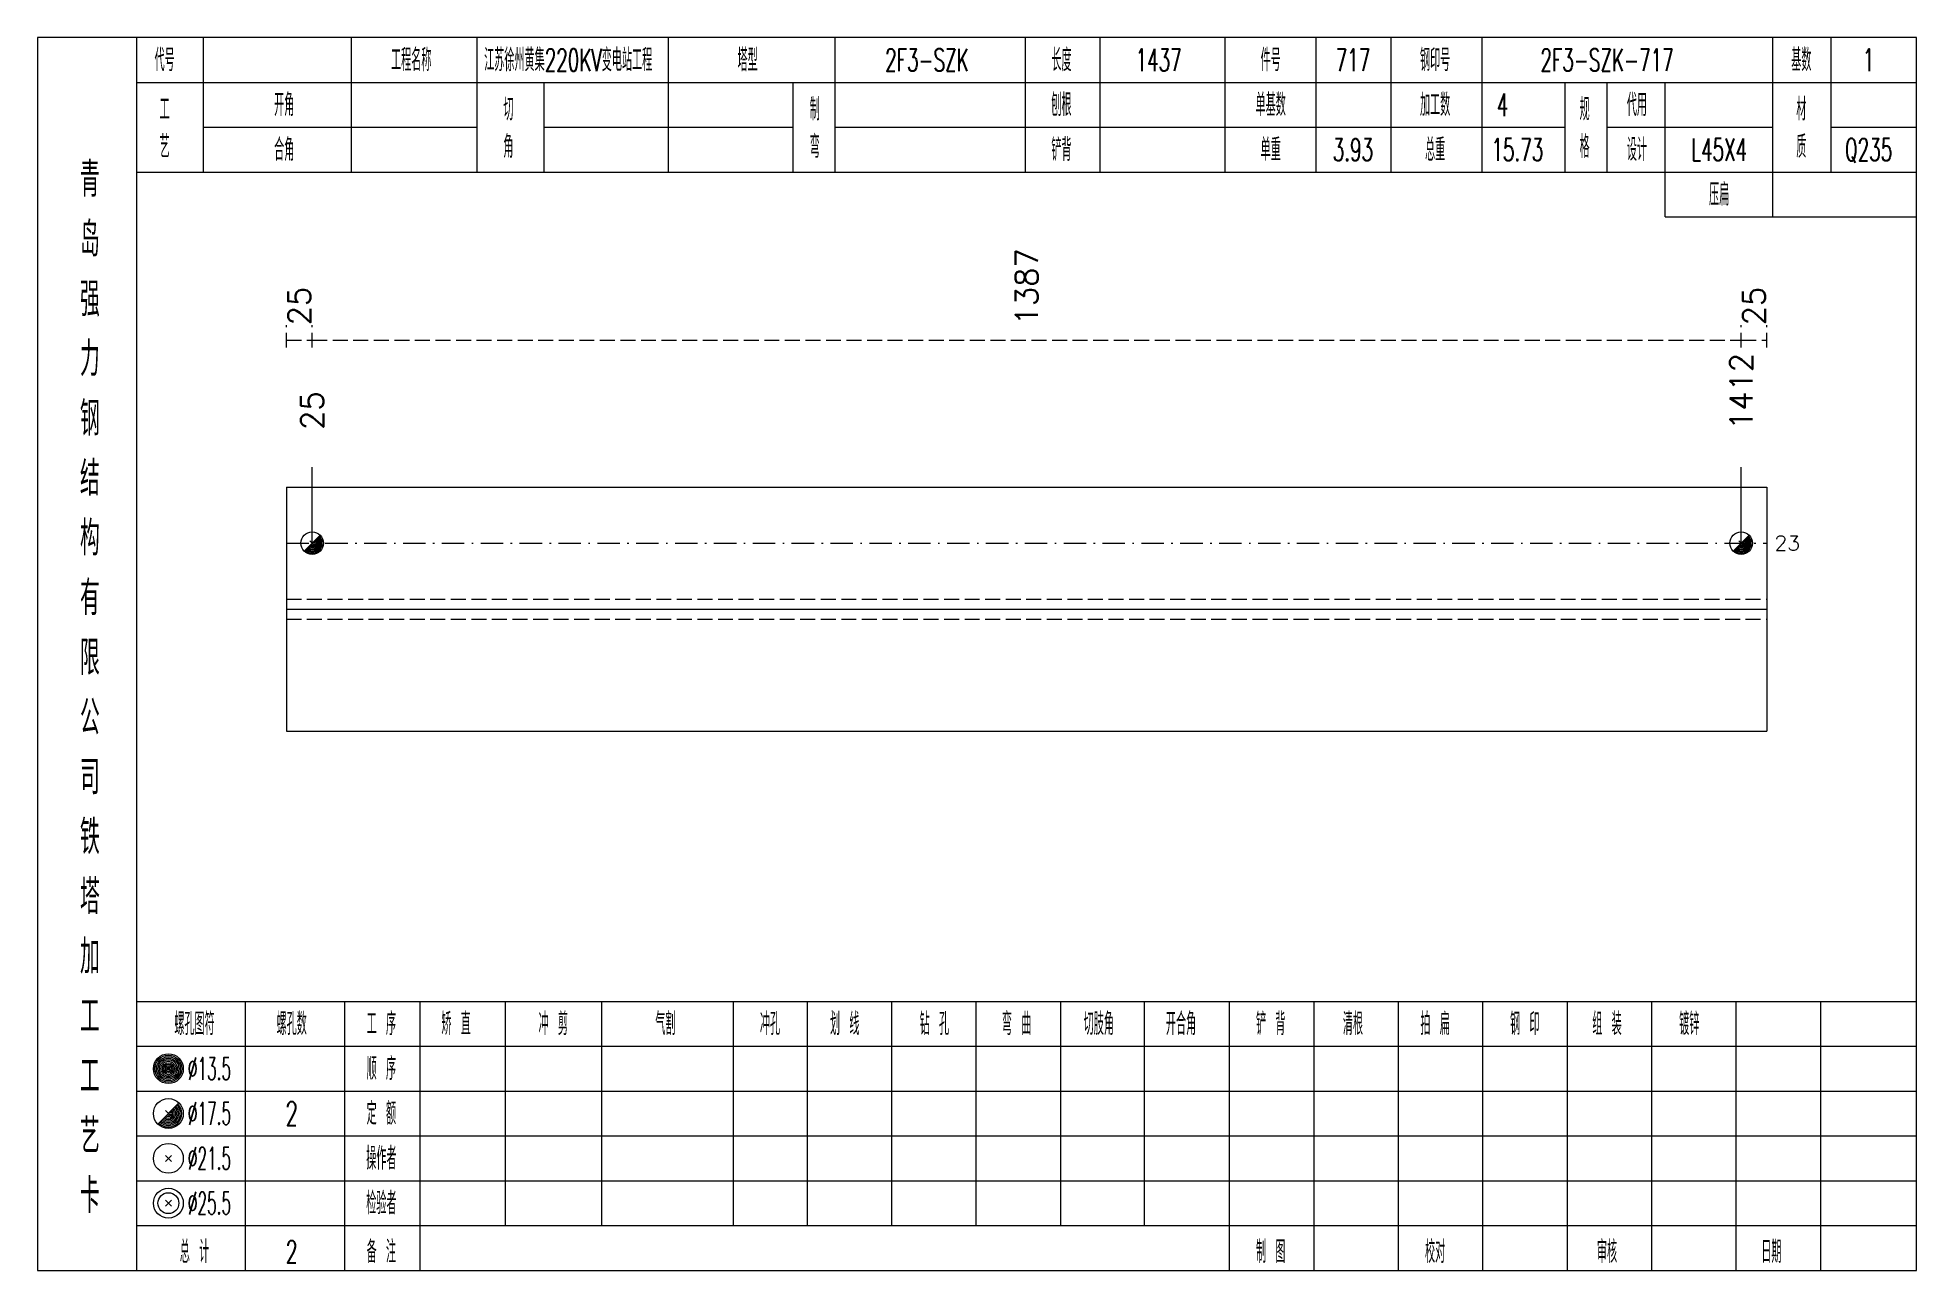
# Model space of a CAD drawing. Extents: x 0 to 4623, y -1159 to 4890.
# Drawn here: x 1557 to 1808.4, y 1575 to 1740 of the extents above; entities that cross this region are included whole.
import ezdxf
from ezdxf.enums import TextEntityAlignment as Align

# ---------------------------------------------------------------- set-up
doc = ezdxf.new("R2010")
doc.units = 0
doc.header["$MEASUREMENT"] = 0
doc.linetypes.add('一点画线', pattern=[5.2, 3, -1, 0.2, -1])
doc.linetypes.add('虚线', pattern=[2.75, 2, -0.75])
doc.layers.get('0').update_dxf_attribs({"linetype": 'CONTINUOUS', "lineweight": 25})
for name, color, linetype, lineweight in [('1', 7, 'CONTINUOUS', 25), ('4', 7, 'CONTINUOUS', 25), ('5', 7, 'CONTINUOUS', 25)]:
    doc.layers.add(name, color=color, linetype=linetype, lineweight=lineweight)
doc.styles.get("Standard").update_dxf_attribs({"font": 'simplex.shx', "width": 0.7, "height": 3, "bigfont": 'gbhzfs.shx'})

msp = doc.modelspace()

# ---------------------------------------------------------------- texts
at = {"color": 8, "linetype": 'Continuous', "lineweight": 9}
for s, p in [('1387', (1689.35, 1701.5)), ('25', (1592.023, 1701.5)), ('25', (1786.677, 1701.5))]:
    msp.add_text(s, height=3, rotation=90, dxfattribs=at).set_placement(p, align=Align.MIDDLE_LEFT)
at = {"color": 7, "linetype": 'Continuous', "lineweight": 13}
for s, p in [('1412', (1784.954, 1687.5)), ('25', (1593.746, 1687.5))]:
    msp.add_text(s, height=3, rotation=90, dxfattribs=at).set_placement(p, align=Align.MIDDLE_LEFT)
msp.add_text('23', height=2, dxfattribs=at).set_placement((1789.4, 1672.333), align=Align.MIDDLE_LEFT)
at = {"layer": '4', "color": 1, "linetype": 'Continuous', "lineweight": 13}
for s, height, width, p in [('代号', 3, 0.6, (1574, 1737)), ('工程名称', 3, 0.6, (1607, 1737)), ('江苏徐州黄集220KV变电站工程', 3, 0.6, (1628, 1737)), ('塔型', 3, 0.6, (1652, 1737)), ('2F3-SZK', 3, 0.6, (1676, 1737)), ('长度', 3, 0.6, (1694, 1737)), ('1437', 3, 0.6, (1707, 1737)), ('件号', 3, 0.6, (1722, 1737)), ('717', 3, 0.6, (1733, 1737)), ('钢印号', 3, 0.6, (1744, 1737)), ('2F3-SZK-717', 3, 0.6, (1767, 1737)), ('基数', 3, 0.6, (1793, 1737)), ('1', 3, 0.6, (1802, 1737)), ('开角', 3, 0.6, (1590, 1731)), ('制', 3, 0.6, (1661, 1730.4)), ('刨根', 3, 0.6, (1694, 1731)), ('单基数', 3, 0.6, (1722, 1731)), ('加工数', 3, 0.6, (1744, 1731)), ('4', 3, 0.6, (1753, 1731)), ('规', 3, 0.6, (1764, 1730.4)), ('代用', 3, 0.6, (1771, 1731)), ('材', 3, 0.6, (1793, 1730.4)), ('工', 3, 0.6, (1574, 1730.4)), ('切', 3, 0.6, (1620, 1730.4)), ('艺', 3, 0.6, (1574, 1725.4)), ('角', 3, 0.6, (1620, 1725.4)), ('弯', 3, 0.6, (1661, 1725.4)), ('格', 3, 0.6, (1764, 1725.4)), ('质', 3, 0.6, (1793, 1725.4)), ('合角', 3, 0.6, (1590, 1725)), ('铲背', 3, 0.6, (1694, 1725)), ('单重', 3, 0.6, (1722, 1725)), ('3.93', 3, 0.6, (1733, 1725)), ('总重', 3, 0.6, (1744, 1725)), ('15.73', 3, 0.6, (1755, 1725)), ('设计', 3, 0.6, (1771, 1725)), ('L45X4', 3, 0.6, (1782, 1725)), ('Q235', 3, 0.6, (1802, 1725)), ('青', 4.6, 0.8, (1564, 1721)), ('压扁', 3, 0.6, (1782, 1719)), ('岛', 4.6, 0.8, (1564, 1713)), ('强', 4.6, 0.8, (1564, 1705)), ('力', 4.6, 0.8, (1564, 1697)), ('钢', 4.6, 0.8, (1564, 1689)), ('结', 4.6, 0.8, (1564, 1681)), ('构', 4.6, 0.8, (1564, 1673)), ('有', 4.6, 0.8, (1564, 1665)), ('限', 4.6, 0.8, (1564, 1657)), ('公', 4.6, 0.8, (1564, 1649)), ('司', 4.6, 0.8, (1564, 1641)), ('铁', 4.6, 0.8, (1564, 1633)), ('塔', 4.6, 0.8, (1564, 1625)), ('加', 4.6, 0.8, (1564, 1617)), ('工', 4.6, 0.8, (1564, 1609)), ('螺孔图符', 3, 0.6, (1578, 1608)), ('螺孔数', 3, 0.6, (1591, 1608)), ('工 序', 3, 0.6, (1603, 1608)), ('矫 直', 3, 0.6, (1613, 1608)), ('冲 剪', 3, 0.6, (1626, 1608)), ('气割', 3, 0.6, (1641, 1608)), ('冲孔', 3, 0.6, (1655, 1608)), ('划 线', 3, 0.6, (1665, 1608)), ('钻 孔', 3, 0.6, (1677, 1608)), ('弯 曲', 3, 0.6, (1688, 1608)), ('切肢角', 3, 0.6, (1699, 1608)), ('开合角', 3, 0.6, (1710, 1608)), ('铲 背', 3, 0.6, (1722, 1608)), ('清根', 3, 0.6, (1733, 1608)), ('拍 扁', 3, 0.6, (1744, 1608)), ('钢 印', 3, 0.6, (1756, 1608)), ('组 装', 3, 0.6, (1767, 1608)), ('镀锌', 3, 0.6, (1778, 1608)), ('工', 4.6, 0.8, (1564, 1601)), ('%%C13.5', 3, 0.5, (1580, 1602)), ('顺 序', 3, 0.6, (1603, 1602)), ('%%C17.5', 3, 0.5, (1580, 1596)), ('2', 3.2, 0.6, (1591, 1596)), ('定 额', 3, 0.6, (1603, 1596)), ('艺', 4.6, 0.8, (1564, 1593)), ('%%C21.5', 3, 0.5, (1580, 1590)), ('操作者', 3, 0.6, (1603, 1590)), ('卡', 4.6, 0.8, (1564, 1585)), ('%%C25.5', 3, 0.5, (1580, 1584)), ('检验者', 3, 0.6, (1603, 1584)), ('总 计', 3, 0.6, (1578, 1577.5)), ('2', 3, 0.6, (1591, 1577.5)), ('备 注', 3, 0.6, (1603, 1577.5)), ('制 图', 3, 0.6, (1722, 1577.5)), ('校对', 3, 0.6, (1744, 1577.5)), ('审核', 3, 0.6, (1767, 1577.5)), ('日期', 3, 0.6, (1789, 1577.5))]:
    msp.add_text(s, height=height, dxfattribs=dict(at, width=width)).set_placement(p, align=Align.MIDDLE_CENTER)

# ---------------------------------------------------------------- blocks, each defined once
blk = doc.blocks.new('孔17.5')
at = {"layer": '5', "color": 7, "linetype": 'Continuous', "lineweight": 13}
for p, q in [((-0.707, -0.707), (0.707, 0.707)), ((-0.2, 0.2), (0.2, -0.2))]:
    blk.add_line(p, q, dxfattribs=at)
blk.add_circle((0, 0), 1, dxfattribs=at)
for radius in [0.9, 0.8, 0.7, 0.6, 0.5, 0.4, 0.3, 0.2, 0.1]:
    blk.add_arc((0, 0), radius, 225, 45, dxfattribs=at)

# ---------------------------------------------------------------- linework, layer by layer
at = {"color": 8, "linetype": '虚线', "lineweight": 9}
for p, q in [((1590.3, 1698.5), (1590.3, 1701.5)), ((1590.3, 1699.5), (1593.746, 1699.5)), ((1593.746, 1698.5), (1593.746, 1701.5)), ((1593.746, 1698.5), (1593.746, 1701.5)), ((1593.746, 1699.5), (1784.954, 1699.5)), ((1784.954, 1698.5), (1784.954, 1701.5)), ((1784.954, 1698.5), (1784.954, 1701.5)), ((1784.954, 1699.5), (1788.4, 1699.5)), ((1788.4, 1698.5), (1788.4, 1701.5))]:
    msp.add_line(p, q, dxfattribs=at)
at = {"color": 7, "linetype": 'Continuous', "lineweight": 13}
for p, q in [((1593.746, 1672.333), (1593.746, 1682.5)), ((1784.954, 1672.333), (1784.954, 1682.5))]:
    msp.add_line(p, q, dxfattribs=at)
at = {"color": 7, "linetype": 'Continuous', "lineweight": 18}
for p, q in [((1590.3, 1679.833), (1590.3, 1647.167)), ((1590.3, 1679.833), (1788.4, 1679.833)), ((1788.4, 1679.833), (1788.4, 1647.167)), ((1590.3, 1663.5), (1788.4, 1663.5))]:
    msp.add_line(p, q, dxfattribs=at)
at = {"color": 3, "linetype": '一点画线', "lineweight": 13}
msp.add_line((1590.3, 1672.333), (1788.4, 1672.333), dxfattribs=at)
at = {"color": 1, "linetype": '虚线', "lineweight": 18}
for p, q in [((1590.3, 1664.833), (1788.4, 1664.833)), ((1590.3, 1662.167), (1788.4, 1662.167))]:
    msp.add_line(p, q, dxfattribs=at)
at = {"layer": '1', "color": 7, "linetype": 'Continuous', "lineweight": 18}
msp.add_line((1590.3, 1647.167), (1788.4, 1647.167), dxfattribs=at)
at = {"layer": '4', "color": 1, "linetype": 'Continuous', "lineweight": 18}
for p, q in [((1570.3, 1575), (1570.3, 1740)), ((1579.2, 1722), (1579.2, 1740)), ((1599, 1722), (1599, 1740)), ((1615.8, 1722), (1615.8, 1740)), ((1641.4, 1722), (1641.4, 1740)), ((1663.7, 1722), (1663.7, 1740)), ((1689.2, 1722), (1689.2, 1740)), ((1699.2, 1722), (1699.2, 1740)), ((1715.9, 1722), (1715.9, 1740)), ((1728.1, 1722), (1728.1, 1740)), ((1738.1, 1722), (1738.1, 1740)), ((1750.3, 1722), (1750.3, 1740)), ((1789.2, 1716), (1789.2, 1740)), ((1797, 1722), (1797, 1740)), ((1570.3, 1734), (1808.4, 1734)), ((1624.8, 1722), (1624.8, 1734)), ((1658.1, 1722), (1658.1, 1734)), ((1761.4, 1722), (1761.4, 1734)), ((1767, 1722), (1767, 1734)), ((1774.8, 1716), (1774.8, 1734)), ((1579.2, 1728), (1615.8, 1728)), ((1624.8, 1728), (1658.1, 1728)), ((1663.7, 1728), (1761.4, 1728)), ((1767, 1728), (1789.2, 1728)), ((1797, 1728), (1808.4, 1728)), ((1570.3, 1722), (1808.4, 1722)), ((1774.8, 1716), (1808.4, 1716)), ((1570.3, 1611), (1808.4, 1611)), ((1584.8, 1575), (1584.8, 1611)), ((1598.1, 1575), (1598.1, 1611)), ((1608.2, 1575), (1608.2, 1611)), ((1619.6, 1581), (1619.6, 1611)), ((1632.5, 1581), (1632.5, 1611)), ((1650.1, 1581), (1650.1, 1611)), ((1660, 1581), (1660, 1611)), ((1671.3, 1581), (1671.3, 1611)), ((1682.6, 1581), (1682.6, 1611)), ((1693.9, 1581), (1693.9, 1611)), ((1705.1, 1581), (1705.1, 1611)), ((1716.5, 1581), (1716.5, 1611)), ((1727.8, 1581), (1727.8, 1611)), ((1739.1, 1581), (1739.1, 1611)), ((1750.4, 1581), (1750.4, 1611)), ((1761.7, 1581), (1761.7, 1611)), ((1773, 1581), (1773, 1611)), ((1784.3, 1581), (1784.3, 1611)), ((1795.6, 1581), (1795.6, 1611)), ((1570.3, 1605), (1808.4, 1605)), ((1570.3, 1599), (1808.4, 1599)), ((1570.3, 1593), (1808.4, 1593)), ((1570.3, 1587), (1808.4, 1587)), ((1570.3, 1581), (1808.4, 1581)), ((1716.5, 1575), (1716.5, 1581)), ((1727.8, 1575), (1727.8, 1581)), ((1739.1, 1575), (1739.1, 1581)), ((1750.4, 1575), (1750.4, 1581)), ((1761.7, 1575), (1761.7, 1581)), ((1773, 1575), (1773, 1581)), ((1784.3, 1575), (1784.3, 1581)), ((1795.6, 1575), (1795.6, 1581))]:
    msp.add_line(p, q, dxfattribs=at)
at = {"layer": '4', "color": 7, "linetype": 'Continuous', "lineweight": 13}
for p, q in [((1574.3, 1601.8), (1574.7, 1602.2)), ((1574.7, 1601.8), (1574.3, 1602.2)), ((1573.086, 1594.586), (1575.914, 1597.414)), ((1574.1, 1596.4), (1574.9, 1595.6)), ((1574.1, 1589.6), (1574.9, 1590.4)), ((1574.1, 1590.4), (1574.9, 1589.6)), ((1574.1, 1583.6), (1574.9, 1584.4)), ((1574.1, 1584.4), (1574.9, 1583.6))]:
    msp.add_line(p, q, dxfattribs=at)
at = {"layer": '4', "color": 1, "linetype": 'Continuous', "lineweight": 18}
msp.add_lwpolyline([(1557, 1740), (1557, 1575), (1808.4, 1575), (1808.4, 1740)], close=True, dxfattribs=at)
at = {"layer": '4', "color": 7, "linetype": 'Continuous', "lineweight": 13}
for centre, radius in [((1574.5, 1602), 2), ((1574.5, 1602), 1.8), ((1574.5, 1602), 1.6), ((1574.5, 1602), 1.4), ((1574.5, 1602), 1.2), ((1574.5, 1602), 1), ((1574.5, 1602), 0.8), ((1574.5, 1602), 0.6), ((1574.5, 1602), 0.4), ((1574.5, 1602), 0.2), ((1574.5, 1596), 2), ((1574.5, 1590), 2), ((1574.5, 1584), 2), ((1574.5, 1584), 1.4)]:
    msp.add_circle(centre, radius, dxfattribs=at)
for radius in [1.8, 1.6, 1.4, 1.2, 1, 0.8, 0.6, 0.4, 0.2]:
    msp.add_arc((1574.5, 1596), radius, 225, 45, dxfattribs=at)

# ---------------------------------------------------------------- block references
at = {"color": 7, "linetype": 'Continuous', "lineweight": 13, "xscale": 1.5, "yscale": 1.5, "zscale": 1.5}
for p in [(1593.746, 1672.333), (1784.954, 1672.333)]:
    msp.add_blockref('孔17.5', p, dxfattribs=at)

msp.set_redraw_order([(e.dxf.handle, doc.entitydb.next_handle()) for e in msp.query("TEXT MTEXT ATTDEF DIMENSION ARC_DIMENSION")])  # texts and dimensions are drawn at this point

doc.saveas('drawing.dxf')
